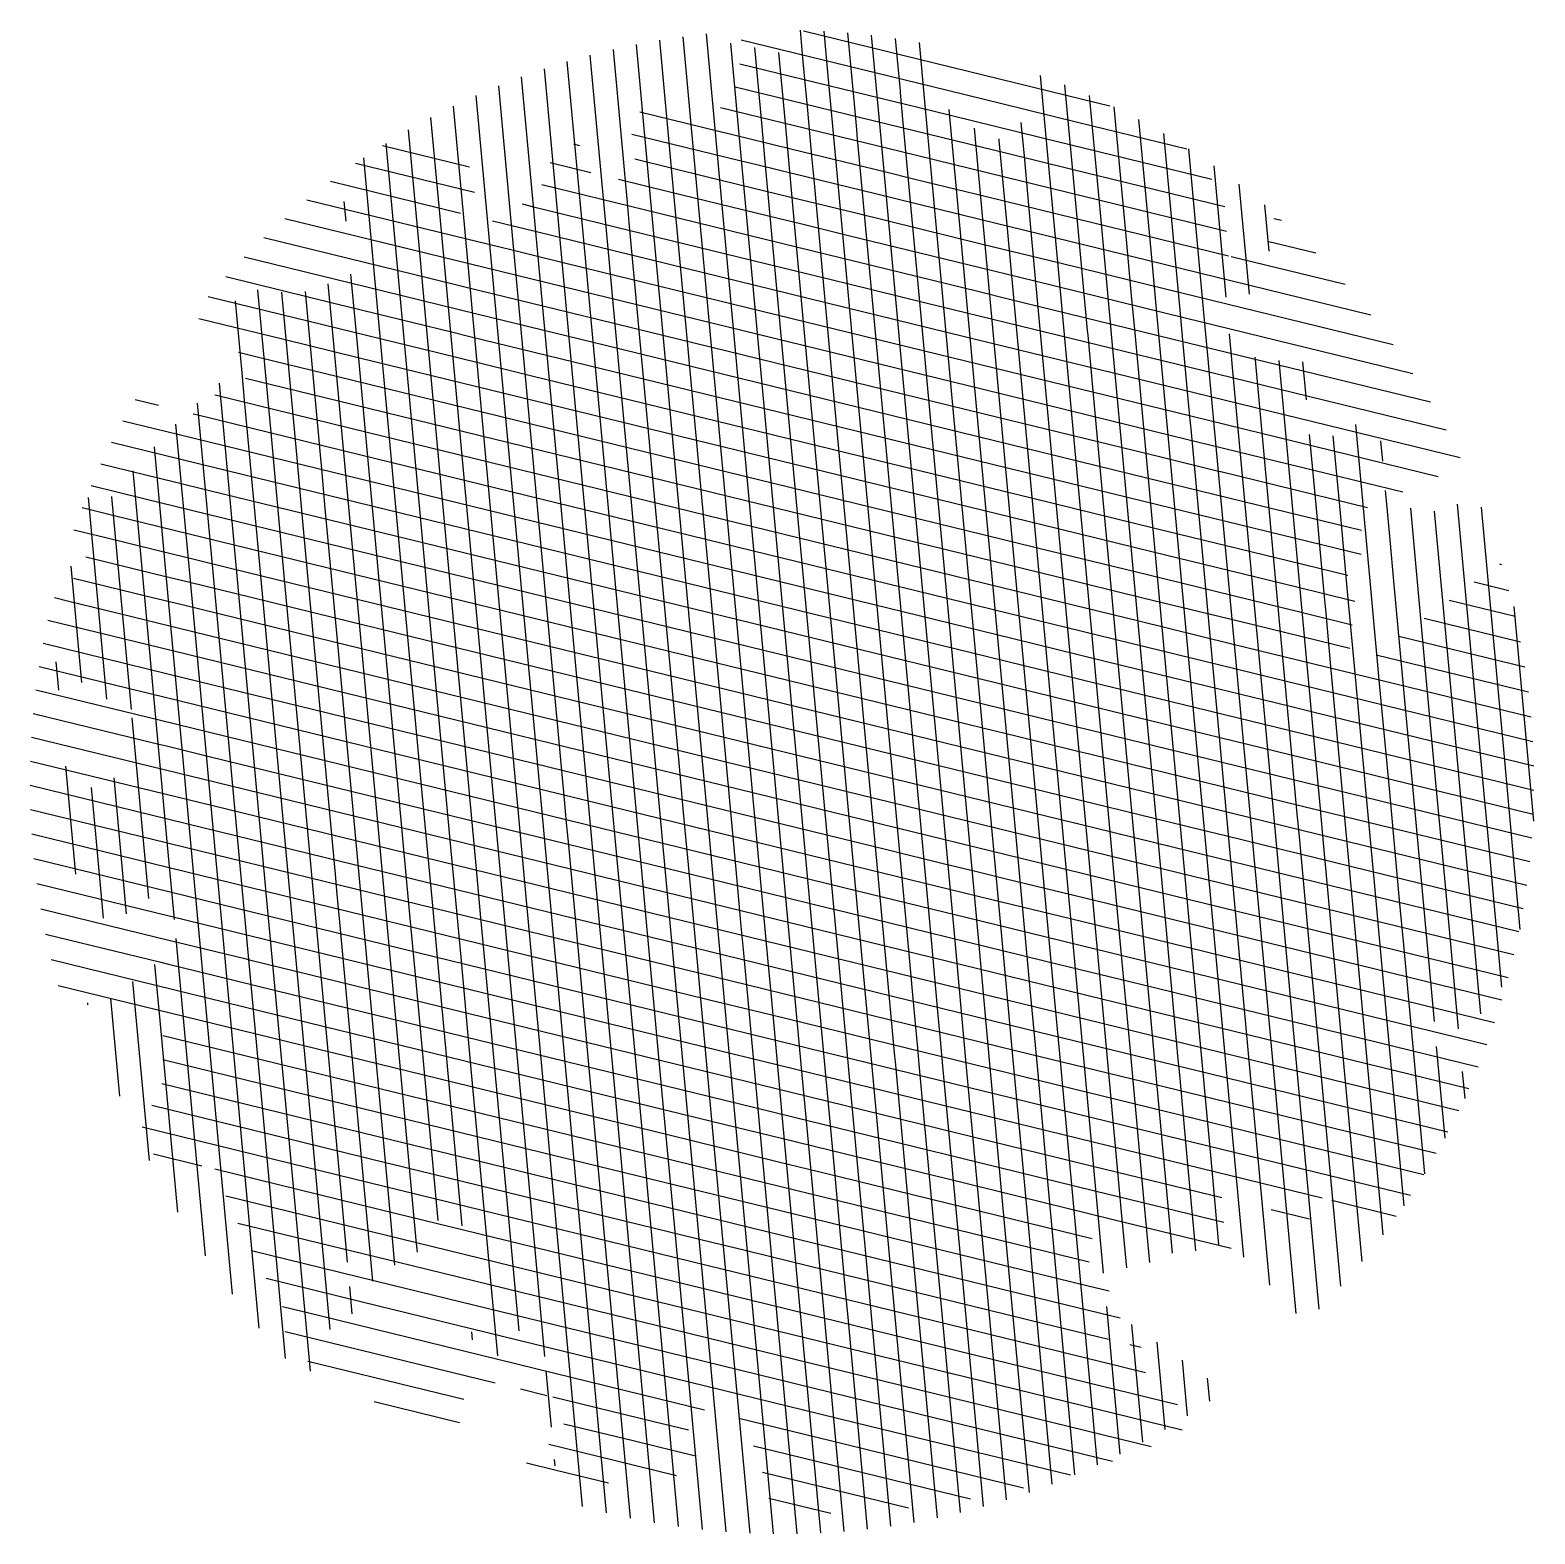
# Model space of a CAD drawing. Header units: metres. Extents: x -1.8 to 1.83, y -1.78 to 1.86.
import ezdxf

# ---------------------------------------------------------------- set-up
doc = ezdxf.new("R2010")
doc.units = ezdxf.units.M
doc.layers.add('ceco.net 74', color=7, linetype='Continuous')
pattern_1 = [(166.25656, (-18.03537, -21.2374), (-0.01348282, -0.0551271), [])]
pattern_2 = [(95.26041, (-21.871565, -23.66724), (-0.05651292, -0.00520316), [])]

msp = doc.modelspace()

# ---------------------------------------------------------------- hatches: boundary and pattern name
at = {"layer": 'ceco.net 74'}
h = msp.add_hatch(dxfattribs=at)
h.set_pattern_fill('ANSI31', color=87, scale=0.454016, angle=50.2604, style=0)
h.set_pattern_definition(pattern_2)
h.paths.add_polyline_path([(0.2963, 1.7099, -0.025913), (0.4663, 1.6295), (0.4651, 1.6305), (0.4606, 1.6344), (0.4559, 1.6383), (0.4511, 1.6422), (0.4462, 1.6461), (0.4412, 1.6499), (0.436, 1.6536), (0.4305, 1.6571), (0.4248, 1.6603), (0.4189, 1.6631), (0.4126, 1.6655), (0.406, 1.6676), (0.3995, 1.6702), (0.3936, 1.6746), (0.3885, 1.6818), (0.3848, 1.6928), (0.3829, 1.7088), (0.3832, 1.7309), (0.3901, 1.8001, 0.385168), (0.3756, 1.8197, 0.046766), (0.0386, 1.8557, 0.543104), (0.0217, 1.8303), (0.0371, 1.7944, -0.010698), (0.1122, 1.7743), (0.1405, 1.7233), (0.1835, 1.7114), (0.1802, 1.6699), (0.2241, 1.6635), (0.1878, 1.6072), (0.2308, 1.5757), (0.3016, 1.6382), (0.3268, 1.6569)])
h.paths.add_polyline_path([(-0.0415, 1.6304), (-0.0333, 1.6322), (-0.0251, 1.6333), (-0.0172, 1.6337), (-0.0094, 1.6334), (-0.0018, 1.6327), (0.0055, 1.6319), (0.0127, 1.6311), (0.0197, 1.6307), (0.0265, 1.6309), (0.0332, 1.6319), (0.0396, 1.6339), (0.0459, 1.6369), (0.0519, 1.6405), (0.0576, 1.6448), (0.0631, 1.6496), (0.0682, 1.6546), (0.0729, 1.6597), (0.0773, 1.6648), (0.0812, 1.6698), (0.0846, 1.6747), (0.0874, 1.6796), (0.0893, 1.6845), (0.0904, 1.6897), (0.0904, 1.6951), (0.0892, 1.7009), (0.0868, 1.7072), (0.083, 1.7141), (0.078, 1.7219), (0.072, 1.7309), (0.0651, 1.7415), (0.0574, 1.754), (0.0492, 1.7688), (0.0406, 1.7862), (0.0371, 1.7944, 0.022928), (-0.1262, 1.8265, -0.023805), (-0.1267, 1.8248), (-0.1432, 1.7759), (-0.1491, 1.7498), (-0.1506, 1.7291), (-0.1488, 1.7128), (-0.1444, 1.7001), (-0.1383, 1.69), (-0.1315, 1.6815), (-0.1248, 1.6738), (-0.1188, 1.6661), (-0.1136, 1.6583), (-0.1089, 1.6509), (-0.1045, 1.6439), (-0.1002, 1.6376), (-0.0958, 1.6323), (-0.091, 1.628), (-0.0856, 1.6252), (-0.0795, 1.6239), (-0.0727, 1.6239), (-0.0654, 1.6248), (-0.0577, 1.6264), (-0.0497, 1.6284)])
h.paths.add_polyline_path([(-1.1517, 0.6415), (-1.0786, 0.7233), (-1.0873, 0.7691), (-1.2866, 0.9394), (-1.2752, 1.0047), (-1.3013, 1.0415, 0.050157), (-1.6063, 0.7289), (-1.4564, 0.5319), (-1.3662, 0.5394), (-1.3112, 0.6162)])
h = msp.add_hatch(dxfattribs=at)
h.set_pattern_fill('ANSI31', color=85, scale=0.454016, angle=121.2566, style=0)
h.set_pattern_definition(pattern_1)
h.paths.add_polyline_path([(-0.0487, 1.8535, 0.512156), (-0.0897, 1.7923, -0.279706), (-0.152, 1.6561, -0.034654), (-0.1611, 1.6505), (-0.1266, 1.5766), (-0.0712, 1.578), (-0.0584, 1.6366), (-0.0148, 1.6576), (0.0318, 1.616), (0.0574, 1.3876), (0.0875, 1.3526), (0.1701, 1.3489), (0.2005, 1.4449), (0.2349, 1.4529), (0.2728, 1.5321), (0.353, 1.481, 0.733583), (0.3272, 1.5458, -0.886124), (0.3159, 1.603, 0.31248), (0.3793, 1.6929, -0.808704), (0.4474, 1.7558, -0.028592), (0.637, 1.5938), (0.7584, 1.6474, 0.009171), (0.7292, 1.7073, 0.110277)])
h.paths.add_polyline_path([(0.637, 1.5938), (0.5108, 1.5381), (0.5118, 1.487), (0.507, 1.4537), (0.5151, 1.4049), (0.4711, 1.3943), (0.4983, 1.3479), (0.4811, 1.1826), (0.5262, 1.1658), (0.5609, 1.205), (0.8222, 1.3928, 0.031345)])
h.paths.add_polyline_path([(1.0935, 0.2647), (1.1183, 0.3398), (1.0883, 0.3942), (1.1279, 0.4468), (1.1594, 0.4712), (1.212, 0.4316), (1.2732, 0.4162, 0.040997), (1.1794, 0.7609), (1.1508, 0.7541), (1.129, 0.7508), (1.1128, 0.7506), (1.1014, 0.7527), (1.0936, 0.7568), (1.0885, 0.7621), (1.085, 0.7682), (1.0821, 0.7744), (1.0789, 0.7803), (1.0753, 0.7859), (1.0713, 0.7911), (0.977, 0.6983), (0.9726, 0.703), (0.9681, 0.7075), (0.9636, 0.7118), (0.959, 0.716), (0.9545, 0.7201), (0.9501, 0.7241), (0.9458, 0.7279), (0.9415, 0.7314), (0.9373, 0.7346), (0.9331, 0.7375), (0.9289, 0.7398), (0.9248, 0.7417), (0.9227, 0.7423, -0.100192), (0.7263, 0.049, -0.024541), (0.7119, -0.1285, -0.385168), (0.6934, -0.1443), (0.6239, -0.1423), (0.6018, -0.1435), (0.586, -0.1466), (0.5752, -0.151), (0.5684, -0.1566), (0.5645, -0.1629), (0.5623, -0.1695), (0.5607, -0.1762), (0.5584, -0.1837, 0.000139), (0.5584, -0.1837), (0.5564, -0.1888), (0.5536, -0.1947), (0.5505, -0.2004), (0.5472, -0.2058), (0.5437, -0.2111), (0.5401, -0.2163), (0.5366, -0.2213), (0.533, -0.2263), (0.5295, -0.2311), (0.526, -0.2357), (0.5226, -0.24), (0.5172, -0.2462), (0.5101, -0.2524), (0.5032, -0.2563), (0.4971, -0.2587), (0.4937, -0.26), (0.4906, -0.2613), (0.4878, -0.2628), (0.4856, -0.2646), (0.4839, -0.2669), (0.4829, -0.2698), (0.4826, -0.2732), (0.4829, -0.277), (0.4839, -0.2813), (0.4854, -0.2858), (0.4875, -0.2906), (0.4902, -0.2955), (0.4934, -0.3005), (0.4971, -0.3055), (0.5012, -0.3105), (0.5056, -0.3153), (0.51, -0.3201), (0.5144, -0.3247), (0.5187, -0.3291), (0.5226, -0.3333), (0.5278, -0.3391), (0.5326, -0.3456), (0.5363, -0.351), (0.5384, -0.3541), (0.5406, -0.3572), (0.543, -0.3603), (0.5458, -0.3634), (0.5491, -0.3666), (0.5532, -0.3697), (0.5582, -0.3725), (0.5645, -0.3749), (0.5722, -0.3766), (0.5817, -0.3775), (0.5932, -0.3774), (0.6371, -0.3731, -0.52938), (0.6563, -0.3962, -0.087139), (0.3806, -0.9607, -0.372341), (0.3228, -0.9743), (0.1938, -0.9759), (0.144, -0.9037), (0.17, -0.8399), (0.125, -0.7498), (0.044, -0.7663), (0.0026, -0.8436), (0.013, -1.0733), (-0.0265, -1.1216), (-0.0729, -1.1077), (-0.0947, -1.0518), (-0.1497, -1.0591), (-0.1732, -1.1412), (-0.1307, -1.213, -0.504641), (-0.2189, -1.2836, 0.331948), (-0.3047, -1.318, 0.282008), (-0.3045, -1.4816, -0.508061), (-0.3226, -1.5401, -0.035018), (-0.5599, -1.6309, 0.009894), (-0.4768, -1.6546, 0.032046), (-0.2447, -1.6399), (-0.2426, -1.636), (-0.2352, -1.627), (-0.2279, -1.6222), (-0.2207, -1.6203), (-0.2137, -1.6202), (-0.2068, -1.6206), (-0.2001, -1.6207), (-0.1935, -1.6202), (-0.1871, -1.6193), (-0.2224, -1.4918), (-0.2162, -1.4903), (-0.2101, -1.4885), (-0.2041, -1.4866), (-0.1982, -1.4847), (-0.1924, -1.4828), (-0.1868, -1.4809), (-0.1814, -1.4789), (-0.1762, -1.4769), (-0.1714, -1.4747), (-0.1669, -1.4724), (-0.1628, -1.4699), (-0.1591, -1.4672), (-0.156, -1.4643), (-0.1533, -1.4612), (-0.1508, -1.4581), (-0.147, -1.4533), (-0.1429, -1.4492), (-0.1377, -1.4475), (-0.131, -1.4489), (-0.1234, -1.4533), (-0.1155, -1.4602), (-0.1098, -1.467), (-0.1061, -1.472), (-0.1026, -1.4774), (-0.0993, -1.483), (-0.096, -1.4886), (-0.0929, -1.4942), (-0.09, -1.4996), (-0.0871, -1.5046), (-0.0844, -1.5092), (-0.0817, -1.5132), (-0.0791, -1.5167), (-0.0767, -1.5199), (-0.0742, -1.5229), (-0.0704, -1.5277), (-0.0674, -1.5321), (-0.0653, -1.5357), (-0.0429, -1.6024, 0.13189), (0.7823, -1.1487), (0.7379, -1.1019), (0.7813, -1.0314), (0.8172, -1.024), (0.7594, -0.9336), (0.7663, -0.8596), (0.8817, -0.796), (1.0042, -0.7863), (1.0648, -0.7053), (1.0375, -0.6375), (0.9633, -0.5643), (0.9631, -0.4979), (0.7372, -0.3649), (0.7207, -0.3213), (0.7784, -0.2281), (0.9311, -0.1754), (0.972, -0.0903), (1.0595, -0.0671), (1.2452, -0.2386), (1.2931, -0.252, 0.05814), (1.2971, 0.2538), (1.2071, 0.2043), (1.1635, 0.2535)])
h = msp.add_hatch(dxfattribs=at)
h.set_pattern_fill('ANSI31', color=85, scale=0.454016, angle=50.2604, style=0)
h.set_pattern_definition(pattern_2)
h.paths.add_polyline_path([(-1.0437, 1.5152), (-1.0305, 1.4571), (-1.0567, 1.4284), (-1.0102, 1.3329), (-1.0298, 1.2612), (-1.1035, 1.2361), (-1.0907, 1.1821), (-1.0871, 1.1712), (-1.0832, 1.1625), (-1.0791, 1.1557), (-1.0748, 1.1505), (-1.0705, 1.1466), (-1.0663, 1.1438), (-0.9542, 1.0641), (-0.9504, 1.0625), (-0.9467, 1.0612), (-0.9431, 1.0601), (-0.9395, 1.0591), (-0.9358, 1.0581), (-0.9319, 1.057), (-0.9277, 1.0556), (-0.9232, 1.054), (-0.9183, 1.0519), (-0.9131, 1.0495), (-0.9075, 1.0469), (-0.9017, 1.0442), (-0.8958, 1.0415), (-0.8898, 1.039), (-0.8838, 1.0367), (-0.8779, 1.0348), (-0.8721, 1.0334), (-0.8666, 1.0324), (-0.8614, 1.0319), (-0.8566, 1.0319), (-0.8523, 1.0324), (-0.8485, 1.0333), (-0.8454, 1.0347), (-0.843, 1.0366), (-0.8413, 1.0389), (-0.8403, 1.0416), (-0.8398, 1.0447), (-0.8396, 1.0481), (-0.8395, 1.0518), (-0.8393, 1.0557), (-0.8389, 1.0598), (-0.8381, 1.064), (-0.8367, 1.0683), (-0.8349, 1.0728), (-0.8326, 1.0773), (-0.83, 1.0819), (-0.827, 1.0865), (-0.8237, 1.0913), (-0.8203, 1.0962), (-0.8168, 1.1011), (-0.8132, 1.1061), (-0.8094, 1.1112), (-0.8055, 1.1162), (-0.8014, 1.1211), (-0.905, 1.2034), (-0.9003, 1.2079), (-0.8953, 1.2122), (-0.8898, 1.2161), (-0.884, 1.2198), (-0.8784, 1.224), (-0.8737, 1.2297), (-0.8707, 1.2379), (-0.8699, 1.2496), (-0.8721, 1.2655), (-0.878, 1.2868), (-0.8883, 1.3144, -0.040997), (-0.5577, 1.4496), (-0.5655, 1.387), (-0.5983, 1.33), (-0.5703, 1.3017), (-0.5133, 1.2688), (-0.4629, 1.3053), (-0.3853, 1.2898), (-0.3828, 1.3606), (-0.3393, 1.41), (-0.3994, 1.4932, -0.05814), (0.103, 1.5512), (0.0956, 1.502), (-0.0518, 1.2967), (-0.0182, 1.2127), (0.0714, 1.1826), (0.1424, 1.0375), (0.2419, 0.9916), (0.2832, 1.0133), (0.3875, 1.2538), (0.4534, 1.2621), (0.517, 1.3447), (0.5809, 1.3801), (0.6687, 1.3298), (0.6934, 1.2094), (0.7559, 1.1229), (0.926, 1.2773, 0.069454), (0.5341, 1.5911), (0.5319, 1.5897), (0.5267, 1.5868), (0.5216, 1.5845), (0.5167, 1.5827), (0.512, 1.5815), (0.5077, 1.5808), (0.5039, 1.5808), (0.5005, 1.5814), (0.4977, 1.5825), (0.4955, 1.5844), (0.4939, 1.5867), (0.4926, 1.5896), (0.4915, 1.5928), (0.4904, 1.5963), (0.4893, 1.6001), (0.4878, 1.6039), (0.486, 1.6078), (0.4836, 1.6116), (0.4807, 1.6154), (0.4773, 1.6192), (0.4736, 1.623), (0.4695, 1.6268), (0.4663, 1.6295, 0.025913), (0.2963, 1.7099), (0.3268, 1.6569), (0.3016, 1.6382), (0.2308, 1.5757), (0.1878, 1.6072), (0.2241, 1.6635), (0.1802, 1.6699), (0.1835, 1.7114), (0.1405, 1.7233), (0.1122, 1.7743, 0.010698), (0.0371, 1.7944), (0.0406, 1.7862), (0.0492, 1.7688), (0.0574, 1.754), (0.0651, 1.7415), (0.072, 1.7309), (0.078, 1.7219), (0.083, 1.7141), (0.0868, 1.7072), (0.0892, 1.7009), (0.0904, 1.6951), (0.0904, 1.6897), (0.0893, 1.6845), (0.0874, 1.6796), (0.0846, 1.6747), (0.0812, 1.6698), (0.0773, 1.6648), (0.0729, 1.6597), (0.0682, 1.6546), (0.0631, 1.6496), (0.0576, 1.6448), (0.0519, 1.6405), (0.0459, 1.6369), (0.0396, 1.6339), (0.0332, 1.6319), (0.0265, 1.6309), (0.0197, 1.6307), (0.0127, 1.6311), (0.0055, 1.6319), (-0.0018, 1.6327), (-0.0094, 1.6334), (-0.0172, 1.6337), (-0.0251, 1.6333), (-0.0333, 1.6322), (-0.0415, 1.6304), (-0.0497, 1.6284), (-0.0577, 1.6264), (-0.0654, 1.6248), (-0.0727, 1.6239), (-0.0795, 1.6239), (-0.0856, 1.6252), (-0.091, 1.628), (-0.0958, 1.6323), (-0.1002, 1.6376), (-0.1045, 1.6439), (-0.1089, 1.6509), (-0.1136, 1.6583), (-0.1188, 1.6661), (-0.1248, 1.6738), (-0.1315, 1.6815), (-0.1383, 1.69), (-0.1444, 1.7001), (-0.1488, 1.7128), (-0.1506, 1.7291), (-0.1491, 1.7498), (-0.1432, 1.7759), (-0.1267, 1.8248, 0.541727), (-0.1455, 1.8487, 0.13428)])
h.paths.add_polyline_path([(0.9651, 1.1087), (0.9582, 1.1611), (0.9576, 1.1607), (0.9225, 1.1774), (0.8448, 1.1049), (0.7705, 1.1027), (0.7559, 1.1229), (0.7257, 1.0954), (0.7428, 1.0472), (0.7487, 1.014), (0.7718, 0.9703), (0.7333, 0.9464), (0.7738, 0.9109), (0.8096, 0.7486), (0.8578, 0.747), (0.8783, 0.795), (1.0289, 1.0031), (1.0298, 1.0059), (1.1164, 1.0601), (1.0393, 1.062)])
h = msp.add_hatch(dxfattribs=at)
h.set_pattern_fill('ANSI31', color=82, scale=0.454016, angle=121.2566, style=0)
h.set_pattern_definition(pattern_1)
h.paths.add_polyline_path([(-0.2444, 1.658, 0.504641), (-0.3532, 1.6275), (-0.3421, 1.5448), (-0.3959, 1.4785), (-0.4494, 1.4932), (-0.4476, 1.5532), (-0.4848, 1.5841), (-0.54, 1.5551), (-0.5934, 1.412), (-0.5703, 1.3125), (-0.4837, 1.2453), (-0.4386, 1.2572), (-0.2827, 1.4679), (-0.2167, 1.4612), (-0.1361, 1.5273), (-0.0658, 1.5474), (0.0084, 1.4786), (0.0053, 1.3558), (0.0564, 1.2343), (0.1293, 1.2198), (0.2213, 1.2729), (0.2517, 1.2487), (0.3087, 1.266, -0.13428), (0.7044, 0.3933, -0.541727), (0.6818, 0.3729), (0.6319, 0.386), (0.6055, 0.39), (0.5847, 0.3901), (0.5686, 0.3871), (0.5562, 0.3818), (0.5465, 0.3751), (0.5386, 0.3677), (0.5313, 0.3604), (0.524, 0.3539), (0.5167, 0.3482), (0.5096, 0.343), (0.5029, 0.3381), (0.497, 0.3334), (0.4919, 0.3286), (0.4881, 0.3235), (0.4856, 0.3179), (0.4847, 0.3118), (0.4852, 0.305), (0.4866, 0.2978), (0.4888, 0.2902), (0.4913, 0.2823), (0.4939, 0.2743), (0.4962, 0.2662), (0.4979, 0.2582), (0.4989, 0.2503), (0.4991, 0.2425), (0.499, 0.2349), (0.4987, 0.2275), (0.4984, 0.2203), (0.4985, 0.2133), (0.4992, 0.2065), (0.5006, 0.1999), (0.5031, 0.1936), (0.5064, 0.1876), (0.5105, 0.1819), (0.5152, 0.1765), (0.5203, 0.1714), (0.5257, 0.1666), (0.5311, 0.1622), (0.5365, 0.1582), (0.5418, 0.1546), (0.5469, 0.1516), (0.552, 0.1492), (0.5571, 0.1476), (0.5623, 0.1469), (0.5677, 0.1473), (0.5734, 0.1488), (0.5795, 0.1517), (0.5861, 0.1559), (0.5935, 0.1615), (0.6021, 0.1681), (0.6122, 0.1758), (0.6241, 0.1843), (0.6383, 0.1935), (0.6551, 0.2033), (0.6978, 0.2253, -0.543104), (0.7242, 0.2102, -0.022199), (0.7263, 0.049, 0.100192), (0.9227, 0.7423), (0.9207, 0.743), (0.9167, 0.7439), (0.9128, 0.7445), (0.9092, 0.7451), (0.9059, 0.7458), (0.9029, 0.7467), (0.9003, 0.748), (0.8982, 0.7499), (0.8966, 0.7525), (0.8956, 0.7558), (0.8952, 0.7596), (0.8952, 0.764), (0.8958, 0.7687), (0.8969, 0.7739), (0.8985, 0.7792), (0.9007, 0.7848), (0.9033, 0.7904), (0.9063, 0.7961), (0.9095, 0.8017), (0.9129, 0.8073), (0.9163, 0.8127), (0.9196, 0.8179), (0.9226, 0.8228), (0.9252, 0.8274), (0.9274, 0.8317), (0.9293, 0.8357), (0.9308, 0.8394), (0.9323, 0.8429), (0.9337, 0.8464), (0.9353, 0.8498), (0.937, 0.8533), (0.9391, 0.857), (1.0319, 0.9584), (1.0352, 0.9623), (1.0396, 0.9661), (1.0453, 0.9697), (1.0525, 0.9729), (1.0616, 0.9757), (1.0729, 0.978), (1.0866, 0.9795, 0.056388), (0.8222, 1.3928), (0.5609, 1.205), (0.5262, 1.1658), (0.4811, 1.1826), (0.4983, 1.3479), (0.4711, 1.3943), (0.5151, 1.4049), (0.507, 1.4537), (0.5118, 1.487), (0.5108, 1.5381), (0.637, 1.5938, 0.028592), (0.4474, 1.7558, 0.808704), (0.3793, 1.6929, -0.317115), (0.3144, 1.6024, 0.861625), (0.3272, 1.5458, -0.733583), (0.353, 1.481), (0.2728, 1.5321), (0.2349, 1.4529), (0.2005, 1.4449), (0.1701, 1.3489), (0.0875, 1.3526), (0.0574, 1.3876), (0.0318, 1.616), (-0.0148, 1.6576), (-0.0584, 1.6366), (-0.0712, 1.578), (-0.1266, 1.5766), (-0.1611, 1.6505, -0.293913)])
h.paths.add_polyline_path([(0.0585, -0.6993, -0.117692), (-0.9384, -0.8812), (-0.9642, -1.0278), (-0.9095, -1.1049), (-0.9318, -1.1926), (-1.1718, -1.2718), (-1.2067, -1.3072, 0.05814), (-0.7664, -1.556), (-0.766, -1.4534), (-0.7018, -1.4391), (-0.6581, -1.3833), (-0.6044, -1.4415), (-0.5423, -1.4417), (-0.5156, -1.5018), (-0.5095, -1.5412), (-0.5696, -1.5679), (-0.6128, -1.6139, 0.006368), (-0.5599, -1.6309, 0.035018), (-0.3226, -1.5401, 0.508061), (-0.3045, -1.4816, -0.282008), (-0.3047, -1.318, -0.331948), (-0.2189, -1.2836, 0.504641), (-0.1307, -1.213), (-0.1732, -1.1412), (-0.1497, -1.0591), (-0.0947, -1.0518), (-0.0729, -1.1077), (-0.0265, -1.1216), (0.013, -1.0733), (0.0026, -0.8436), (0.044, -0.7663), (0.125, -0.7498), (0.17, -0.8399), (0.144, -0.9037), (0.1938, -0.9759), (0.3228, -0.9743, 0.372341), (0.3806, -0.9607, 0.087139), (0.6563, -0.3962, 0.52938), (0.6371, -0.3731), (0.5932, -0.3774), (0.5817, -0.3775), (0.5722, -0.3766), (0.5645, -0.3749), (0.5582, -0.3725), (0.5532, -0.3697), (0.5491, -0.3666), (0.5458, -0.3634), (0.543, -0.3603), (0.5406, -0.3572), (0.5384, -0.3541), (0.5363, -0.351), (0.5341, -0.3479), (0.5318, -0.3445), (0.5292, -0.341), (0.5262, -0.3373), (0.5226, -0.3333), (0.5187, -0.3291), (0.5144, -0.3247), (0.51, -0.3201), (0.5056, -0.3153), (0.5012, -0.3105), (0.4971, -0.3055), (0.4934, -0.3005), (0.4902, -0.2955), (0.4875, -0.2906), (0.4854, -0.2858), (0.4839, -0.2813), (0.4829, -0.277), (0.4826, -0.2732), (0.4829, -0.2698), (0.4839, -0.2669), (0.4856, -0.2646), (0.4878, -0.2628), (0.4906, -0.2613), (0.4937, -0.26), (0.4971, -0.2587), (0.5008, -0.2573), (0.5045, -0.2556), (0.5083, -0.2534), (0.5119, -0.2508), (0.5155, -0.2476), (0.5191, -0.244), (0.5226, -0.24), (0.526, -0.2357), (0.5295, -0.2311), (0.533, -0.2263), (0.5366, -0.2213), (0.5401, -0.2163), (0.5437, -0.2111), (0.5472, -0.2058), (0.5505, -0.2004), (0.5536, -0.1947), (0.5564, -0.1888), (0.5584, -0.1837, 0.125681), (0.481, -0.1797, 0.350802), (0.4149, -0.1224, -0.504641), (0.3183, -0.181), (0.2654, -0.1165), (0.1803, -0.1104), (0.1545, -0.1596), (0.1996, -0.1992), (0.1968, -0.2475), (0.1379, -0.2681), (-0.0743, -0.1796), (-0.1195, -0.189), (-0.1628, -0.2594), (-0.0936, -0.3326), (-0.1033, -0.3665), (-0.0524, -0.4381), (-0.136, -0.4835, 0.733583), (-0.0668, -0.4923, -0.861625), (-0.0111, -0.5086, 0.279978), (0.034, -0.6125), (0.0385, -0.6123, -0.827056)])
h = msp.add_hatch(dxfattribs=at)
h.set_pattern_fill('ANSI31', color=83, scale=0.454016, angle=50.2604, style=0)
h.set_pattern_definition(pattern_2)
h.paths.add_polyline_path([(1.192, 1.3723, 0.372341), (1.1826, 1.4309, 0.087139), (0.6388, 1.7454, 0.52938), (0.6144, 1.7279), (0.6155, 1.6838), (0.6148, 1.6724), (0.6133, 1.663), (0.611, 1.6554), (0.607, 1.6467), (0.6005, 1.6392), (0.5936, 1.6339), (0.5885, 1.6308), (0.5853, 1.6289), (0.582, 1.627), (0.5785, 1.6249), (0.5748, 1.6225), (0.5709, 1.6198), (0.5667, 1.6165), (0.5622, 1.6129), (0.5575, 1.6089), (0.5525, 1.6049), (0.5475, 1.6008), (0.5423, 1.5968), (0.5371, 1.593), (0.5341, 1.5911, -0.069454), (0.926, 1.2773), (0.7559, 1.1229), (0.7705, 1.1027), (0.8448, 1.1049), (0.9225, 1.1774), (0.9576, 1.1607), (1.0093, 1.1904, -0.004022), (1.0324, 1.1725), (1.0473, 1.2293), (1.1091, 1.1989), (1.1847, 1.2435)])
h = msp.add_hatch(dxfattribs=at)
h.set_pattern_fill('ANSI31', color=87, scale=0.454016, angle=121.2566, style=0)
h.set_pattern_definition(pattern_1)
h.paths.add_polyline_path([(1.0866, 0.9795), (1.0729, 0.978), (1.0616, 0.9757), (1.0525, 0.9729), (1.0453, 0.9697), (1.0396, 0.9661), (1.0352, 0.9623), (1.0319, 0.9584), (0.9391, 0.857), (0.937, 0.8533), (0.9353, 0.8498), (0.9337, 0.8464), (0.9323, 0.8429), (0.9308, 0.8394), (0.9293, 0.8357), (0.9274, 0.8317), (0.9252, 0.8274), (0.9226, 0.8228), (0.9196, 0.8179), (0.9163, 0.8127), (0.9129, 0.8073), (0.9095, 0.8017), (0.9063, 0.7961), (0.9033, 0.7904), (0.9007, 0.7848), (0.8985, 0.7792), (0.8969, 0.7739), (0.8958, 0.7687), (0.8952, 0.764), (0.8952, 0.7596), (0.8956, 0.7558), (0.8966, 0.7525), (0.8982, 0.7499), (0.9003, 0.748), (0.9029, 0.7467), (0.9059, 0.7458), (0.9092, 0.7451), (0.9128, 0.7445), (0.9167, 0.7439), (0.9207, 0.743), (0.9248, 0.7417), (0.9289, 0.7398), (0.9331, 0.7375), (0.9373, 0.7346), (0.9415, 0.7314), (0.9458, 0.7279), (0.9501, 0.7241), (0.9545, 0.7201), (0.959, 0.716), (0.9636, 0.7118), (0.9681, 0.7075), (0.9726, 0.703), (0.977, 0.6983), (1.0713, 0.7911), (1.0753, 0.7859), (1.0789, 0.7803), (1.0821, 0.7744), (1.085, 0.7682), (1.0885, 0.7621), (1.0936, 0.7568), (1.1014, 0.7527), (1.1128, 0.7506), (1.129, 0.7508), (1.1508, 0.7541), (1.1794, 0.7609, -0.040997), (1.2732, 0.4162), (1.212, 0.4316), (1.1594, 0.4712), (1.1279, 0.4468), (1.0883, 0.3942), (1.1183, 0.3398), (1.0935, 0.2647), (1.1635, 0.2535), (1.2071, 0.2043), (1.2971, 0.2538, -0.05814), (1.2931, -0.252), (1.2452, -0.2386), (1.0595, -0.0671), (0.972, -0.0903), (0.9311, -0.1754), (0.7784, -0.2281), (0.7207, -0.3213), (0.7372, -0.3649), (0.9631, -0.4979), (0.9633, -0.5643), (1.0375, -0.6375), (1.0648, -0.7053), (1.0042, -0.7863), (0.8817, -0.796), (0.7663, -0.8596), (0.7594, -0.9336), (0.8172, -1.024), (0.8265, -1.0221), (1.0386, -1.1105), (1.0976, -1.09), (1.1004, -1.0417), (1.0553, -1.0021), (1.081, -0.9529), (1.1662, -0.9589), (1.2191, -1.0235, 0.504641), (1.3157, -0.9648, -0.350802), (1.3818, -1.0222, -0.159625), (1.4786, -1.0336, 0.236298), (1.7495, 0.5694), (1.4616, 0.3625), (1.427, 0.3234), (1.3818, 0.3401), (1.399, 0.5054), (1.3718, 0.5519), (1.4159, 0.5624), (1.4077, 0.6112), (1.4126, 0.6445), (1.4116, 0.6957), (1.6591, 0.805, 0.106371), (1.1982, 1.4143), (1.2103, 1.3544), (1.1805, 1.3446), (1.0936, 1.3076), (1.0628, 1.3511), (1.115, 1.3931), (1.0754, 1.413), (1.0916, 1.4514), (1.0545, 1.4762), (1.0438, 1.5335, 0.049604), (0.7292, 1.7073, -0.009171), (0.7584, 1.6474), (0.637, 1.5938, -0.087888)])
h.paths.add_polyline_path([(0.7648, -1.3259), (0.8483, -1.2805), (0.7975, -1.209), (0.8072, -1.175), (0.7823, -1.1487, -0.13189), (-0.0429, -1.6024), (-0.0216, -1.666), (-0.0198, -1.6708), (-0.0186, -1.6765), (-0.0182, -1.6832), (-0.0189, -1.6911), (-0.0209, -1.7004), (-0.0244, -1.7113), (-0.0297, -1.724, 0.116774), (0.9592, -1.5417, 0.827056), (0.9392, -1.4548), (0.9348, -1.455, -0.279978), (0.8897, -1.3511, 0.861625), (0.834, -1.3348, -0.733583)])
h = msp.add_hatch(dxfattribs=at)
h.set_pattern_fill('ANSI31', color=83, scale=0.454016, angle=121.2566, style=0)
h.set_pattern_definition(pattern_1)
h.paths.add_polyline_path([(-0.8639, 1.5852, 0.372341), (-0.9224, 1.5953, 0.087139), (-1.3969, 1.1835, 0.52938), (-1.3882, 1.1548), (-1.3462, 1.1415), (-1.3356, 1.1372), (-1.3272, 1.1326), (-1.3208, 1.128), (-1.3139, 1.1214), (-1.309, 1.1128), (-1.3061, 1.1045), (-1.3048, 1.0987), (-1.3041, 1.095), (-1.3034, 1.0913), (-1.3025, 1.0873), (-1.3015, 1.0831), (-1.3002, 1.0785), (-1.2985, 1.0734), (-1.2965, 1.068), (-1.2943, 1.0622), (-1.292, 1.0563), (-1.2898, 1.0502), (-1.2877, 1.044), (-1.2859, 1.0378), (-1.2851, 1.0344, -0.069454), (-0.8607, 1.3027), (-0.7701, 1.0916), (-0.7462, 1.0989), (-0.7242, 1.1698), (-0.7674, 1.2669), (-0.7402, 1.2946), (-0.7515, 1.3531, -0.004022), (-0.727, 1.3691), (-0.7758, 1.4018), (-0.727, 1.4503), (-0.7445, 1.5363)])
h = msp.add_hatch(dxfattribs=at)
h.set_pattern_fill('ANSI31', color=81, scale=0.454016, angle=121.2566, style=0)
h.set_pattern_definition(pattern_1)
h.paths.add_polyline_path([(0.3087, 1.266), (0.2517, 1.2487), (0.2213, 1.2729), (0.1293, 1.2198), (0.0564, 1.2343), (0.0053, 1.3558), (0.0084, 1.4786), (-0.0658, 1.5474), (-0.1361, 1.5273), (-0.2167, 1.4612), (-0.2827, 1.4679), (-0.4386, 1.2572), (-0.4837, 1.2453), (-0.568, 1.3107), (-0.4203, 1.1006), (-0.3815, 1.0655), (-0.3988, 1.0205), (-0.5638, 1.0395), (-0.6106, 1.0128), (-0.6207, 1.0569), (-0.6696, 1.0493), (-0.7028, 1.0545), (-0.754, 1.054), (-0.7701, 1.0916), (-0.8723, 1.0606), (-0.9942, 1.0765), (-1.0703, 1.0098), (-1.0577, 0.9379), (-1.0003, 0.8509), (-1.0138, 0.7859), (-0.8204, 0.6089), (-0.8134, 0.5629), (-0.8891, 0.4837), (-1.0495, 0.4638), (-1.1071, 0.389), (-1.1975, 0.3845), (-1.3436, 0.5908), (-1.3877, 0.6138, 0.05814), (-1.4965, 0.1198), (-1.3982, 0.1496), (-1.3657, 0.0924), (-1.2996, 0.067), (-1.3394, -0.0014), (-1.3214, -0.0609), (-1.3711, -0.104), (-1.4069, -0.1214), (-1.4501, -0.0717), (-1.5068, -0.044, 0.040997), (-1.4866, -0.4007), (-1.4572, -0.3999), (-1.4351, -0.4013), (-1.4193, -0.4043), (-1.4086, -0.4088), (-1.4018, -0.4144), (-1.3979, -0.4207), (-1.3957, -0.4274), (-1.3942, -0.4341), (-1.3922, -0.4405), (-1.3899, -0.4467), (-1.3871, -0.4526), (-1.2756, -0.3814), (-1.2723, -0.3869), (-1.2688, -0.3922), (-1.2652, -0.3974), (-1.2617, -0.4025), (-1.2582, -0.4074), (-1.2547, -0.4122), (-1.2512, -0.4168), (-1.2477, -0.4212), (-1.2443, -0.4252), (-1.2407, -0.4288), (-1.2372, -0.432), (-1.2335, -0.4347), (-1.2298, -0.4368), (-1.226, -0.4385), (-1.2224, -0.44), (-1.2167, -0.4422), (-1.2116, -0.445), (-1.2084, -0.4494), (-1.2078, -0.4562), (-1.2097, -0.4648), (-1.2129, -0.4719), (-1.2156, -0.4768), (-1.2189, -0.4818), (-1.2226, -0.4868), (-1.2267, -0.4917), (-1.231, -0.4966), (-1.2355, -0.5013), (-1.2399, -0.5059), (-1.2442, -0.5103), (-1.2482, -0.5145), (-1.2517, -0.5185), (-1.2548, -0.5222), (-1.2574, -0.5257), (-1.2597, -0.529), (-1.2619, -0.5322), (-1.2653, -0.5372), (-1.2686, -0.5414), (-1.2714, -0.5445), (-1.3833, -0.6245), (-1.3873, -0.6275), (-1.3924, -0.6304), (-1.3987, -0.6327), (-1.4064, -0.6344), (-1.4159, -0.6353), (-1.4274, -0.6351), (-1.4827, -0.6295), (-1.4829, -0.6835), (-1.5338, -0.7953), (-1.4923, -0.8877), (-1.4199, -0.8967), (-1.3198, -0.8673), (-1.2617, -0.8993), (-1.0358, -0.7663), (-0.9897, -0.7731), (-0.9362, -0.8687), (-0.9384, -0.8812, 0.117692), (0.0585, -0.6993, 0.827056), (0.0385, -0.6123), (0.034, -0.6125, -0.279978), (-0.0111, -0.5086, 0.861625), (-0.0668, -0.4923, -0.733583), (-0.136, -0.4835), (-0.0524, -0.4381), (-0.1033, -0.3665), (-0.0936, -0.3326), (-0.1628, -0.2594), (-0.1195, -0.189), (-0.0743, -0.1796), (0.1379, -0.2681), (0.1968, -0.2475), (0.1996, -0.1992), (0.1545, -0.1596), (0.1803, -0.1104), (0.2654, -0.1165), (0.3183, -0.181, 0.504641), (0.4149, -0.1224, -0.350802), (0.481, -0.1797, -0.125681), (0.5584, -0.1837), (0.5588, -0.1826), (0.5607, -0.1762), (0.5623, -0.1695), (0.5645, -0.1629), (0.5684, -0.1566), (0.5752, -0.151), (0.586, -0.1466), (0.6018, -0.1435), (0.6239, -0.1423), (0.6934, -0.1443, 0.385168), (0.7119, -0.1285, 0.046766), (0.7242, 0.2102, 0.543104), (0.6978, 0.2253), (0.6551, 0.2033), (0.6383, 0.1935), (0.6241, 0.1843), (0.6122, 0.1758), (0.6021, 0.1681), (0.5935, 0.1615), (0.5861, 0.1559), (0.5795, 0.1517), (0.5734, 0.1488), (0.565, 0.1466), (0.5571, 0.1476), (0.552, 0.1492), (0.5469, 0.1516), (0.5418, 0.1546), (0.5365, 0.1582), (0.5311, 0.1622), (0.5257, 0.1666), (0.5203, 0.1714), (0.5152, 0.1765), (0.5105, 0.1819), (0.5064, 0.1876), (0.5031, 0.1936), (0.5006, 0.1999), (0.4992, 0.2065), (0.4985, 0.2133), (0.4984, 0.2203), (0.4987, 0.2275), (0.499, 0.2349), (0.4991, 0.2425), (0.4989, 0.2503), (0.4979, 0.2582), (0.4962, 0.2662), (0.4939, 0.2743), (0.4913, 0.2823), (0.4888, 0.2902), (0.4866, 0.2978), (0.4852, 0.305), (0.4847, 0.3118), (0.4856, 0.3179), (0.4881, 0.3235), (0.4919, 0.3286), (0.497, 0.3334), (0.5029, 0.3381), (0.5096, 0.343), (0.5167, 0.3482), (0.524, 0.3539), (0.5313, 0.3604), (0.5386, 0.3677), (0.5465, 0.3751), (0.5562, 0.3818), (0.5686, 0.3871), (0.5847, 0.3901), (0.6055, 0.39), (0.6319, 0.386), (0.6818, 0.3729, 0.541727), (0.7044, 0.3933, 0.13428)])
h = msp.add_hatch(dxfattribs=at)
h.set_pattern_fill('ANSI31', color=81, scale=0.454016, angle=50.2604, style=0)
h.set_pattern_definition(pattern_2)
h.paths.add_polyline_path([(1.2721, 0.1596), (1.2372, 0.2079), (1.2501, 0.2445), (1.17, 0.3143), (1.16, 0.3879), (1.2582, 0.4758), (1.3753, 0.5128), (1.4162, 0.6054), (1.3744, 0.6653), (1.2856, 0.7199), (1.2705, 0.7845), (1.0204, 0.8633), (0.9946, 0.9021), (1.0289, 1.0031), (0.8783, 0.795), (0.8578, 0.747), (0.8096, 0.7486), (0.7738, 0.9109), (0.7333, 0.9464), (0.7718, 0.9703), (0.7487, 1.014), (0.7428, 1.0472), (0.7257, 1.0954), (0.7559, 1.1229), (0.6934, 1.2094), (0.6687, 1.3298), (0.5809, 1.3801), (0.517, 1.3447), (0.4534, 1.2621), (0.3875, 1.2538), (0.2832, 1.0133), (0.2419, 0.9916), (0.1424, 1.0375), (0.0714, 1.1826), (-0.0182, 1.2127), (-0.0518, 1.2967), (0.0956, 1.502), (0.103, 1.5512, 0.05814), (-0.3994, 1.4932), (-0.3393, 1.41), (-0.3828, 1.3606), (-0.3853, 1.2898), (-0.4629, 1.3053), (-0.5133, 1.2688), (-0.5703, 1.3017), (-0.5983, 1.33), (-0.5655, 1.387), (-0.5577, 1.4496, 0.040997), (-0.8883, 1.3144), (-0.878, 1.2868), (-0.8721, 1.2655), (-0.8699, 1.2496), (-0.8707, 1.2379), (-0.8737, 1.2297), (-0.8784, 1.224), (-0.884, 1.2198), (-0.8898, 1.2161), (-0.8953, 1.2122), (-0.9003, 1.2079), (-0.905, 1.2034), (-0.8014, 1.1211), (-0.8055, 1.1162), (-0.8094, 1.1112), (-0.8132, 1.1061), (-0.8168, 1.1011), (-0.8203, 1.0962), (-0.8237, 1.0913), (-0.827, 1.0865), (-0.83, 1.0819), (-0.8326, 1.0773), (-0.8349, 1.0728), (-0.8367, 1.0683), (-0.8381, 1.064), (-0.8389, 1.0598), (-0.8393, 1.0557), (-0.8395, 1.0518), (-0.8397, 1.0456), (-0.8406, 1.0399), (-0.8438, 1.0355), (-0.85, 1.0326), (-0.8588, 1.0317), (-0.8666, 1.0324), (-0.8721, 1.0334), (-0.8779, 1.0348), (-0.8838, 1.0367), (-0.8898, 1.039), (-0.8958, 1.0415), (-0.9017, 1.0442), (-0.9075, 1.0469), (-0.9131, 1.0495), (-0.9183, 1.0519), (-0.9232, 1.054), (-0.9277, 1.0556), (-0.9319, 1.057), (-0.9358, 1.0581), (-0.9395, 1.0591), (-0.9454, 1.0607), (-0.9504, 1.0625), (-0.9542, 1.0641), (-1.0663, 1.1438), (-1.0705, 1.1466), (-1.0748, 1.1505), (-1.0791, 1.1557), (-1.0832, 1.1625), (-1.0871, 1.1712), (-1.0907, 1.1821), (-1.1035, 1.2361), (-1.1545, 1.2187), (-1.2768, 1.2305), (-1.3507, 1.1612), (-1.3356, 1.0898), (-1.2752, 1.0047), (-1.2866, 0.9394), (-1.0873, 0.7691), (-1.0786, 0.7233), (-1.1517, 0.6415), (-1.1641, 0.6396, 0.117692), (-0.6675, -0.2437, 0.827056), (-0.5919, -0.1965), (-0.5935, -0.1924, -0.279978), (-0.5099, -0.1158, 0.861625), (-0.5127, -0.0579, -0.733583), (-0.5268, 0.0105), (-0.4567, -0.0538), (-0.4056, 0.0176), (-0.3703, 0.0194), (-0.3237, 0.1088), (-0.243, 0.0907), (-0.2194, 0.051), (-0.234, -0.1784), (-0.1954, -0.2274), (-0.1488, -0.2143), (-0.126, -0.1588), (-0.0711, -0.1671), (-0.0491, -0.2496), (-0.0929, -0.3207, 0.504641), (-0.006, -0.3928, -0.350802), (-0.0387, -0.474, -0.125681), (-0.0173, -0.5485), (-0.0162, -0.5485), (-0.0094, -0.5483), (-0.0026, -0.5476), (0.0044, -0.5475), (0.0116, -0.5492), (0.0191, -0.5538), (0.0268, -0.5625), (0.0348, -0.5765), (0.0432, -0.5969), (0.0639, -0.6633, 0.385168), (0.0849, -0.6757, 0.046766), (0.4092, -0.577, 0.543104), (0.4148, -0.5471), (0.3801, -0.5139), (0.3654, -0.5012), (0.3521, -0.4908), (0.3401, -0.4823), (0.3296, -0.4752), (0.3205, -0.4693), (0.3129, -0.4641), (0.3067, -0.4592), (0.302, -0.4544), (0.2971, -0.4472), (0.2955, -0.4394), (0.2954, -0.434), (0.296, -0.4285), (0.2972, -0.4226), (0.2989, -0.4165), (0.3009, -0.4101), (0.3033, -0.4035), (0.306, -0.3969), (0.3092, -0.3904), (0.3128, -0.3842), (0.3169, -0.3785), (0.3215, -0.3733), (0.3266, -0.369), (0.3324, -0.3654), (0.3386, -0.3626), (0.3452, -0.3603), (0.3521, -0.3581), (0.3592, -0.356), (0.3664, -0.3537), (0.3736, -0.3509), (0.3808, -0.3475), (0.3879, -0.3432), (0.3948, -0.3384), (0.4015, -0.3333), (0.4081, -0.3284), (0.4146, -0.3239), (0.421, -0.3201), (0.4272, -0.3175), (0.4333, -0.3163), (0.4394, -0.3168), (0.4454, -0.3188), (0.4516, -0.322), (0.458, -0.3261), (0.4648, -0.3309), (0.472, -0.3359), (0.4799, -0.341), (0.4884, -0.3457), (0.4976, -0.3502), (0.5072, -0.3553), (0.5167, -0.3623), (0.5257, -0.3723), (0.5338, -0.3865), (0.5405, -0.4062), (0.5453, -0.4325), (0.5492, -0.484, 0.541727), (0.5758, -0.4986, 0.13428)])
h = msp.add_hatch(dxfattribs=at)
h.set_pattern_fill('ANSI31', color=87, scale=0.454016, angle=121.2566, style=0)
h.set_pattern_definition(pattern_1)
h.paths.add_polyline_path([(-0.577, 1.456, 0.027907), (-0.7515, 1.3531), (-0.7404, 1.2953), (-0.6886, 1.2848), (-0.6203, 1.3397)])
h = msp.add_hatch(dxfattribs=at)
h.set_pattern_fill('ANSI31', color=85, scale=0.454016, angle=121.2566, style=0)
h.set_pattern_definition(pattern_1)
h.paths.add_polyline_path([(-1.7271, -0.4822), (-1.6678, -0.4886), (-1.6493, -0.5227), (-1.5438, -0.5098), (-1.4824, -0.5518), (-1.4827, -0.6295), (-1.4274, -0.6351), (-1.4159, -0.6353), (-1.4064, -0.6344), (-1.3987, -0.6327), (-1.3924, -0.6304), (-1.3873, -0.6275), (-1.3833, -0.6245), (-1.2714, -0.5445), (-1.2686, -0.5414), (-1.2662, -0.5383), (-1.264, -0.5353), (-1.2619, -0.5322), (-1.2597, -0.529), (-1.2574, -0.5257), (-1.2548, -0.5222), (-1.2517, -0.5185), (-1.2482, -0.5145), (-1.2442, -0.5103), (-1.2399, -0.5059), (-1.2355, -0.5013), (-1.231, -0.4966), (-1.2267, -0.4917), (-1.2226, -0.4868), (-1.2189, -0.4818), (-1.2156, -0.4768), (-1.2129, -0.4719), (-1.2108, -0.4672), (-1.2092, -0.4626), (-1.2082, -0.4584), (-1.2079, -0.4545), (-1.2082, -0.4511), (-1.2092, -0.4482), (-1.2109, -0.4459), (-1.2131, -0.4441), (-1.2158, -0.4426), (-1.219, -0.4413), (-1.2224, -0.44), (-1.226, -0.4385), (-1.2298, -0.4368), (-1.2335, -0.4347), (-1.2372, -0.432), (-1.2407, -0.4288), (-1.2443, -0.4252), (-1.2477, -0.4212), (-1.2512, -0.4168), (-1.2547, -0.4122), (-1.2582, -0.4074), (-1.2617, -0.4025), (-1.2652, -0.3974), (-1.2688, -0.3922), (-1.2723, -0.3869), (-1.2756, -0.3814), (-1.3871, -0.4526), (-1.3899, -0.4467), (-1.3922, -0.4405), (-1.3942, -0.4341), (-1.3957, -0.4274), (-1.3979, -0.4207), (-1.4018, -0.4144), (-1.4086, -0.4088), (-1.4193, -0.4043), (-1.4351, -0.4013), (-1.4572, -0.3999), (-1.4866, -0.4007, -0.040997), (-1.5068, -0.044), (-1.4501, -0.0717), (-1.4069, -0.1214), (-1.3711, -0.104), (-1.3214, -0.0609), (-1.3394, -0.0014), (-1.2996, 0.067), (-1.3657, 0.0924), (-1.3982, 0.1496), (-1.4965, 0.1198, -0.05814), (-1.3877, 0.6138), (-1.3436, 0.5908), (-1.1975, 0.3845), (-1.1071, 0.389), (-1.0495, 0.4638), (-0.8891, 0.4837), (-0.8134, 0.5629), (-0.8204, 0.6089), (-1.0138, 0.7859), (-1.0003, 0.8509), (-1.0577, 0.9379), (-1.0703, 1.0098), (-0.9942, 1.0765), (-0.8723, 1.0606), (-0.7701, 1.0916), (-0.8607, 1.3027, 0.069454), (-1.2851, 1.0344), (-1.2844, 1.0318), (-1.2834, 1.026), (-1.2829, 1.0204), (-1.2828, 1.0152), (-1.2832, 1.0104), (-1.2839, 1.0061), (-1.2852, 1.0024), (-1.2868, 0.9994), (-1.2888, 0.9971), (-1.2912, 0.9957), (-1.294, 0.9949), (-1.2971, 0.9946), (-1.3005, 0.9946), (-1.3042, 0.9948), (-1.3081, 0.9949), (-1.3122, 0.9948), (-1.3165, 0.9943), (-1.3209, 0.9933), (-1.3255, 0.9918), (-1.3301, 0.9898), (-1.3349, 0.9875), (-1.3398, 0.9849), (-1.3434, 0.9828, 0.025913), (-1.4748, 0.8482), (-1.4148, 0.8597), (-1.4053, 0.8298), (-1.3692, 0.7425), (-1.413, 0.7121), (-1.4544, 0.7648), (-1.4748, 0.7254), (-1.513, 0.7421), (-1.5383, 0.7052), (-1.5956, 0.6951, 0.010698), (-1.6391, 0.6307), (-1.6302, 0.6313), (-1.611, 0.6338), (-1.5943, 0.6367), (-1.58, 0.6398), (-1.5677, 0.6429), (-1.5572, 0.6457), (-1.5482, 0.6479), (-1.5405, 0.6493), (-1.5338, 0.6495), (-1.5279, 0.6487), (-1.5228, 0.6469), (-1.5182, 0.6442), (-1.5142, 0.6408), (-1.5104, 0.6366), (-1.5069, 0.6318), (-1.5035, 0.6265), (-1.5001, 0.6207), (-1.4968, 0.6145), (-1.4937, 0.608), (-1.491, 0.6013), (-1.4888, 0.5945), (-1.4873, 0.5876), (-1.4866, 0.5808), (-1.4868, 0.574), (-1.488, 0.5674), (-1.49, 0.5609), (-1.4927, 0.5544), (-1.4957, 0.5479), (-1.4989, 0.5412), (-1.502, 0.5343), (-1.5048, 0.527), (-1.5071, 0.5193), (-1.5086, 0.5113), (-1.5096, 0.5029), (-1.5104, 0.4945), (-1.5112, 0.4863), (-1.5121, 0.4785), (-1.5136, 0.4712), (-1.5159, 0.4649), (-1.5191, 0.4595), (-1.5235, 0.4554), (-1.5291, 0.4522), (-1.5356, 0.4498), (-1.5429, 0.4477), (-1.551, 0.4459), (-1.5595, 0.4439), (-1.5685, 0.4414), (-1.5778, 0.4383), (-1.5873, 0.4345), (-1.5975, 0.4308), (-1.6091, 0.4283), (-1.6225, 0.4283), (-1.6385, 0.4319), (-1.6576, 0.4401), (-1.6804, 0.4541), (-1.7212, 0.4857, 0.541727), (-1.7499, 0.4757, 0.13428)])
h.paths.add_polyline_path([(-0.6886, 1.2848), (-0.7404, 1.2953), (-0.7402, 1.2946), (-0.7674, 1.2669), (-0.7242, 1.1698), (-0.7462, 1.0989), (-0.7701, 1.0916), (-0.754, 1.054), (-0.7028, 1.0545), (-0.6696, 1.0493), (-0.6207, 1.0569), (-0.6106, 1.0128), (-0.5638, 1.0395), (-0.3988, 1.0205), (-0.3815, 1.0655), (-0.4203, 1.1006), (-0.568, 1.3107), (-0.5703, 1.3125), (-0.5934, 1.412), (-0.6203, 1.3397)])
h = msp.add_hatch(dxfattribs=at)
h.set_pattern_fill('ANSI31', color=87, scale=0.454016, angle=50.2604, style=0)
h.set_pattern_definition(pattern_2)
h.paths.add_polyline_path([(1.1633, 1.0589, 0.027907), (1.0093, 1.1904), (0.9582, 1.1611), (0.9651, 1.1087), (1.0393, 1.062)])
h = msp.add_hatch(dxfattribs=at)
h.set_pattern_fill('ANSI31', color=82, scale=0.454016, angle=50.2604, style=0)
h.set_pattern_definition(pattern_2)
h.paths.add_polyline_path([(1.4626, 0.8103, 0.504641), (1.3984, 0.9032), (1.3238, 0.8658), (1.2436, 0.895), (1.2401, 0.9504), (1.2974, 0.9682), (1.3145, 1.0135), (1.2691, 1.0563), (1.1164, 1.0601), (1.0298, 1.0059), (0.9946, 0.9021), (1.0204, 0.8633), (1.2705, 0.7845), (1.2856, 0.7199), (1.3744, 0.6653), (1.4162, 0.6054), (1.3753, 0.5128), (1.2582, 0.4758), (1.16, 0.3879), (1.17, 0.3143), (1.2501, 0.2445), (1.2372, 0.2079), (1.2721, 0.1596, -0.13428), (0.5758, -0.4986, -0.541727), (0.5492, -0.484), (0.5453, -0.4325), (0.5405, -0.4062), (0.5338, -0.3865), (0.5257, -0.3723), (0.5167, -0.3623), (0.5072, -0.3553), (0.4976, -0.3502), (0.4884, -0.3457), (0.4799, -0.341), (0.472, -0.3359), (0.4648, -0.3309), (0.458, -0.3261), (0.4516, -0.322), (0.4454, -0.3188), (0.4394, -0.3168), (0.4333, -0.3163), (0.4272, -0.3175), (0.421, -0.3201), (0.4146, -0.3239), (0.4081, -0.3284), (0.4015, -0.3333), (0.3948, -0.3384), (0.3879, -0.3432), (0.3808, -0.3475), (0.3736, -0.3509), (0.3664, -0.3537), (0.3592, -0.356), (0.3521, -0.3581), (0.3452, -0.3603), (0.3386, -0.3626), (0.3324, -0.3654), (0.3266, -0.369), (0.3215, -0.3733), (0.3169, -0.3785), (0.3128, -0.3842), (0.3092, -0.3904), (0.306, -0.3969), (0.3033, -0.4035), (0.3009, -0.4101), (0.2989, -0.4165), (0.2972, -0.4226), (0.296, -0.4285), (0.2954, -0.434), (0.2955, -0.4394), (0.2966, -0.4445), (0.2987, -0.4495), (0.302, -0.4544), (0.3067, -0.4592), (0.3129, -0.4641), (0.3205, -0.4693), (0.3296, -0.4752), (0.3401, -0.4823), (0.3521, -0.4908), (0.3654, -0.5012), (0.3801, -0.5139), (0.4148, -0.5471, -0.543104), (0.4092, -0.577, -0.022199), (0.2575, -0.6314, 0.100192), (0.9769, -0.5914), (0.9769, -0.5893), (0.9764, -0.5852), (0.9758, -0.5814), (0.9752, -0.5777), (0.9747, -0.5744), (0.9746, -0.5712), (0.975, -0.5684), (0.9761, -0.5658), (0.978, -0.5635), (0.9808, -0.5614), (0.9843, -0.5597), (0.9884, -0.5584), (0.9931, -0.5574), (0.9983, -0.5568), (1.0039, -0.5566), (1.0098, -0.5568), (1.016, -0.5574), (1.0224, -0.5584), (1.0288, -0.5596), (1.0351, -0.561), (1.0413, -0.5624), (1.0473, -0.5638), (1.053, -0.5651), (1.0582, -0.5661), (1.063, -0.5668), (1.0673, -0.5672), (1.0713, -0.5675), (1.0752, -0.5677), (1.0789, -0.5679), (1.0826, -0.5683), (1.0865, -0.5688), (1.0906, -0.5696), (1.2168, -0.6243), (1.2215, -0.6262), (1.2265, -0.6291), (1.2318, -0.6333), (1.2372, -0.6391), (1.2428, -0.6467), (1.2486, -0.6567), (1.2545, -0.6691, 0.056388), (1.5592, -0.2846), (1.2965, -0.0987), (1.2482, -0.0787), (1.2494, -0.0305), (1.4112, 0.0071), (1.4463, 0.0479), (1.4706, 0.0097), (1.5141, 0.0333), (1.5472, 0.0395), (1.5952, 0.0571), (1.689, -0.044, 0.028592), (1.7803, 0.188, 0.808704), (1.6988, 0.2319, -0.317115), (1.5921, 0.2638, 0.861625), (1.5427, 0.2333, -0.733583), (1.4898, 0.1878), (1.512, 0.2803), (1.4248, 0.2903), (1.406, 0.3202), (1.3053, 0.3177), (1.2819, 0.397), (1.3052, 0.4369), (1.5129, 0.5354), (1.537, 0.593), (1.503, 0.6274), (1.4434, 0.6204), (1.424, 0.6724), (1.4827, 0.729, -0.293913)])
h.paths.add_polyline_path([(-0.6675, -0.2437, -0.117692), (-1.1641, 0.6396), (-1.3112, 0.6162), (-1.3662, 0.5394), (-1.4564, 0.5319), (-1.6095, 0.7331), (-1.6543, 0.7545, 0.05814), (-1.7462, 0.2572), (-1.649, 0.2903), (-1.6146, 0.2342), (-1.5476, 0.2111), (-1.5851, 0.1414), (-1.5651, 0.0826), (-1.6132, 0.0377), (-1.6485, 0.0191), (-1.6933, 0.0673), (-1.7509, 0.0931, 0.006368), (-1.7498, 0.0375, 0.035018), (-1.5866, -0.1572, 0.508061), (-1.5254, -0.1552, -0.282008), (-1.3708, -0.1018, -0.331948), (-1.3103, -0.1718, 0.504641), (-1.2148, -0.2322), (-1.1608, -0.1686), (-1.0755, -0.1641), (-1.0507, -0.2137), (-1.0965, -0.2525), (-1.0945, -0.3009), (-1.036, -0.3225), (-0.8222, -0.2378), (-0.7357, -0.2518), (-0.6936, -0.3231), (-0.7642, -0.395), (-0.8329, -0.3912), (-0.8851, -0.4618), (-0.8415, -0.5832, 0.372341), (-0.8099, -0.6334, 0.087139), (-0.1863, -0.7102, 0.52938), (-0.1708, -0.6846), (-0.189, -0.6445), (-0.1929, -0.6337), (-0.1951, -0.6244), (-0.196, -0.6165), (-0.1958, -0.6098), (-0.1948, -0.6041), (-0.1932, -0.5993), (-0.1913, -0.5951), (-0.1892, -0.5914), (-0.1871, -0.5881), (-0.1849, -0.5851), (-0.1827, -0.5821), (-0.1804, -0.579), (-0.178, -0.5757), (-0.1755, -0.5721), (-0.173, -0.5681), (-0.1704, -0.5634), (-0.1677, -0.5583), (-0.1649, -0.5528), (-0.162, -0.5472), (-0.1589, -0.5414), (-0.1557, -0.5357), (-0.1524, -0.5303), (-0.1489, -0.5251), (-0.1452, -0.5205), (-0.1414, -0.5163), (-0.1376, -0.5128), (-0.1338, -0.5098), (-0.1301, -0.5075), (-0.1266, -0.506), (-0.1232, -0.5052), (-0.1202, -0.5052), (-0.1175, -0.506), (-0.1151, -0.5075), (-0.1127, -0.5096), (-0.1105, -0.5122), (-0.1081, -0.515), (-0.1056, -0.518), (-0.1028, -0.521), (-0.0995, -0.5238), (-0.0958, -0.5264), (-0.0917, -0.5288), (-0.0871, -0.5309), (-0.0822, -0.5329), (-0.077, -0.5348), (-0.0715, -0.5366), (-0.0658, -0.5384), (-0.06, -0.5401), (-0.054, -0.5419), (-0.048, -0.5435), (-0.0418, -0.5451), (-0.0356, -0.5465), (-0.0292, -0.5475), (-0.0228, -0.5483), (-0.0173, -0.5485, 0.125681), (-0.0387, -0.474, 0.350802), (-0.006, -0.3928, -0.504641), (-0.0929, -0.3207), (-0.0491, -0.2496), (-0.0711, -0.1671), (-0.126, -0.1588), (-0.1488, -0.2143), (-0.1954, -0.2274), (-0.234, -0.1784), (-0.2194, 0.051), (-0.243, 0.0907), (-0.3237, 0.1088), (-0.3703, 0.0194), (-0.4056, 0.0176), (-0.4567, -0.0538), (-0.5268, 0.0105, 0.733583), (-0.5127, -0.0579, -0.861625), (-0.5099, -0.1158, 0.279978), (-0.5935, -0.1924), (-0.5919, -0.1965, -0.827056)])
h = msp.add_hatch(dxfattribs=at)
h.set_pattern_fill('ANSI31', color=87, scale=0.454016, angle=121.2566, style=0)
h.set_pattern_definition(pattern_1)
h.paths.add_polyline_path([(-1.4748, 0.8482, -0.025913), (-1.3434, 0.9828), (-1.3448, 0.982), (-1.3499, 0.9789), (-1.3551, 0.9758), (-1.3604, 0.9725), (-1.3657, 0.9692), (-1.3709, 0.9657), (-1.3761, 0.9619), (-1.3812, 0.9579), (-1.3861, 0.9536), (-1.3907, 0.9489), (-1.395, 0.9437), (-1.3991, 0.9382), (-1.4037, 0.9329), (-1.4098, 0.9287), (-1.4182, 0.9262), (-1.4298, 0.9263), (-1.4456, 0.9297), (-1.4664, 0.9372), (-1.5295, 0.9662, 0.385168), (-1.5528, 0.959, 0.046766), (-1.6966, 0.652, 0.543104), (-1.6781, 0.6277), (-1.6391, 0.6307, -0.010698), (-1.5956, 0.6951), (-1.5383, 0.7052), (-1.513, 0.7421), (-1.4748, 0.7254), (-1.4544, 0.7648), (-1.413, 0.7121), (-1.3692, 0.7425), (-1.4053, 0.8298), (-1.4148, 0.8597)])
h.paths.add_polyline_path([(-1.5096, 0.5029), (-1.5086, 0.5113), (-1.5071, 0.5193), (-1.5048, 0.527), (-1.502, 0.5343), (-1.4989, 0.5412), (-1.4957, 0.5479), (-1.4927, 0.5544), (-1.49, 0.5609), (-1.488, 0.5674), (-1.4868, 0.574), (-1.4866, 0.5808), (-1.4873, 0.5876), (-1.4888, 0.5945), (-1.491, 0.6013), (-1.4937, 0.608), (-1.4968, 0.6145), (-1.5001, 0.6207), (-1.5035, 0.6265), (-1.5069, 0.6318), (-1.5104, 0.6366), (-1.5142, 0.6408), (-1.5182, 0.6442), (-1.5228, 0.6469), (-1.5279, 0.6487), (-1.5338, 0.6495), (-1.5405, 0.6493), (-1.5482, 0.6479), (-1.5572, 0.6457), (-1.5677, 0.6429), (-1.58, 0.6398), (-1.5943, 0.6367), (-1.611, 0.6338), (-1.6302, 0.6313), (-1.6391, 0.6307, 0.022928), (-1.7226, 0.4867, -0.023805), (-1.7212, 0.4857), (-1.6804, 0.4541), (-1.6576, 0.4401), (-1.6385, 0.4319), (-1.6225, 0.4283), (-1.6091, 0.4283), (-1.5975, 0.4308), (-1.5873, 0.4345), (-1.5778, 0.4383), (-1.5685, 0.4414), (-1.5595, 0.4439), (-1.551, 0.4459), (-1.5429, 0.4477), (-1.5356, 0.4498), (-1.5291, 0.4522), (-1.5235, 0.4554), (-1.5191, 0.4595), (-1.5159, 0.4649), (-1.5136, 0.4712), (-1.5121, 0.4785), (-1.5112, 0.4863), (-1.5104, 0.4945)])
h.paths.add_polyline_path([(-0.9362, -0.8687), (-0.9897, -0.7731), (-1.0358, -0.7663), (-1.2617, -0.8993), (-1.3198, -0.8673), (-1.3631, -0.88, 0.050157), (-1.1669, -1.2702), (-0.9318, -1.1926), (-0.9095, -1.1049), (-0.9642, -1.0278)])
h = msp.add_hatch(dxfattribs=at)
h.set_pattern_fill('ANSI31', color=85, scale=0.454016, angle=50.2604, style=0)
h.set_pattern_definition(pattern_2)
h.paths.add_polyline_path([(1.7113, 0.6889, 0.512156), (1.64, 0.7077, -0.279706), (1.491, 0.7222, -0.034654), (1.4827, 0.729), (1.424, 0.6724), (1.4434, 0.6204), (1.503, 0.6274), (1.537, 0.593), (1.5129, 0.5354), (1.3052, 0.4369), (1.2819, 0.397), (1.3053, 0.3177), (1.406, 0.3202), (1.4248, 0.2903), (1.512, 0.2803), (1.4898, 0.1878, 0.733583), (1.5427, 0.2333, -0.886124), (1.5931, 0.2625, 0.31248), (1.6988, 0.2319, -0.808704), (1.7803, 0.188, -0.028592), (1.689, -0.044), (1.7792, -0.1413, 0.009171), (1.8263, -0.0942, 0.110277)])
h.paths.add_polyline_path([(1.689, -0.044), (1.5952, 0.0571), (1.5472, 0.0395), (1.5141, 0.0333), (1.4706, 0.0097), (1.4463, 0.0479), (1.4112, 0.0071), (1.2494, -0.0305), (1.2482, -0.0787), (1.2965, -0.0987), (1.5592, -0.2846, 0.031345)])
h.paths.add_polyline_path([(0.5809, -0.9084), (0.66, -0.9074), (0.7017, -0.8614), (0.7643, -0.8817), (0.7976, -0.9035), (0.7773, -0.9661), (0.7827, -1.029, 0.040997), (1.0781, -0.8281), (1.0623, -0.8033), (1.0521, -0.7837), (1.0466, -0.7685), (1.0449, -0.757), (1.0462, -0.7483), (1.0496, -0.7417), (1.0542, -0.7364), (1.0591, -0.7316), (1.0637, -0.7267), (1.0677, -0.7215), (1.0714, -0.7161), (0.953, -0.657), (0.956, -0.6514), (0.9587, -0.6457), (0.9613, -0.64), (0.9638, -0.6343), (0.9663, -0.6288), (0.9686, -0.6233), (0.9708, -0.6179), (0.9727, -0.6127), (0.9744, -0.6077), (0.9757, -0.6028), (0.9766, -0.5981), (0.977, -0.5936), (0.9769, -0.5914, -0.100192), (0.2575, -0.6314, -0.024541), (0.0849, -0.6757, -0.385168), (0.0639, -0.6633), (0.0432, -0.5969), (0.0348, -0.5765), (0.0268, -0.5625), (0.0191, -0.5538), (0.0116, -0.5492), (0.0044, -0.5475), (-0.0026, -0.5476), (-0.0094, -0.5483), (-0.0173, -0.5486, 0.000139), (-0.0173, -0.5485), (-0.0228, -0.5483), (-0.0292, -0.5475), (-0.0356, -0.5465), (-0.0418, -0.5451), (-0.048, -0.5435), (-0.054, -0.5419), (-0.06, -0.5401), (-0.0658, -0.5384), (-0.0715, -0.5366), (-0.077, -0.5348), (-0.0822, -0.5329), (-0.0898, -0.5299), (-0.098, -0.5252), (-0.1039, -0.52), (-0.1081, -0.515), (-0.1105, -0.5122), (-0.1127, -0.5096), (-0.1151, -0.5075), (-0.1175, -0.506), (-0.1202, -0.5052), (-0.1232, -0.5052), (-0.1266, -0.506), (-0.1301, -0.5075), (-0.1338, -0.5098), (-0.1376, -0.5128), (-0.1414, -0.5163), (-0.1452, -0.5205), (-0.1489, -0.5251), (-0.1524, -0.5303), (-0.1557, -0.5357), (-0.1589, -0.5414), (-0.162, -0.5472), (-0.1649, -0.5528), (-0.1677, -0.5583), (-0.1704, -0.5634), (-0.1742, -0.5701), (-0.1787, -0.5768), (-0.1827, -0.5821), (-0.1849, -0.5851), (-0.1871, -0.5881), (-0.1892, -0.5914), (-0.1913, -0.5951), (-0.1932, -0.5993), (-0.1948, -0.6041), (-0.1958, -0.6098), (-0.196, -0.6165), (-0.1951, -0.6244), (-0.1929, -0.6337), (-0.189, -0.6445), (-0.1708, -0.6846, -0.52938), (-0.1863, -0.7102, -0.087139), (-0.8099, -0.6334, -0.372341), (-0.8415, -0.5832), (-0.8851, -0.4618), (-0.8329, -0.3912), (-0.7642, -0.395), (-0.6936, -0.3231), (-0.7357, -0.2518), (-0.8222, -0.2378), (-1.036, -0.3225), (-1.0945, -0.3009), (-1.0965, -0.2525), (-1.0507, -0.2137), (-1.0755, -0.1641), (-1.1608, -0.1686), (-1.2148, -0.2322, -0.504641), (-1.3103, -0.1718, 0.331948), (-1.3708, -0.1018, 0.282008), (-1.5254, -0.1552, -0.508061), (-1.5866, -0.1572, -0.035018), (-1.7498, 0.0375, 0.009894), (-1.7451, -0.0487, 0.032046), (-1.6556, -0.2633), (-1.6512, -0.2641), (-1.6403, -0.2682), (-1.6334, -0.2735), (-1.6293, -0.2797), (-1.6269, -0.2863), (-1.6251, -0.2929), (-1.6229, -0.2993), (-1.6203, -0.3054), (-1.6174, -0.3112), (-1.5083, -0.2363), (-1.5048, -0.2416), (-1.5012, -0.2468), (-1.4975, -0.2519), (-1.4937, -0.2568), (-1.49, -0.2616), (-1.4864, -0.2663), (-1.4828, -0.2708), (-1.4792, -0.275), (-1.4756, -0.2789), (-1.4719, -0.2824), (-1.4682, -0.2855), (-1.4645, -0.288), (-1.4607, -0.29), (-1.4569, -0.2916), (-1.4532, -0.2929), (-1.4474, -0.2949), (-1.4422, -0.2976), (-1.4389, -0.3019), (-1.438, -0.3087), (-1.4397, -0.3173), (-1.4437, -0.327), (-1.4482, -0.3346), (-1.4518, -0.3397), (-1.4557, -0.3448), (-1.4599, -0.3498), (-1.4642, -0.3547), (-1.4685, -0.3594), (-1.4726, -0.364), (-1.4764, -0.3683), (-1.4798, -0.3724), (-1.4828, -0.3762), (-1.4852, -0.3798), (-1.4874, -0.3832), (-1.4895, -0.3864), (-1.4928, -0.3916), (-1.496, -0.3959), (-1.4987, -0.3991), (-1.5544, -0.4419, 0.13189), (-0.8568, -1.0744), (-0.8269, -1.0172), (-0.7462, -1.0353), (-0.7275, -1.0668), (-0.6608, -0.9827), (-0.5886, -0.9651), (-0.491, -1.0536), (-0.4419, -1.1662), (-0.3455, -1.1972), (-0.2904, -1.1493), (-0.2453, -1.0553), (-0.1826, -1.0335), (-0.1304, -0.7766), (-0.0945, -0.7468), (0.0124, -0.771), (0.1119, -0.8982), (0.2057, -0.9091), (0.2561, -0.9844), (0.1544, -1.2157), (0.1574, -1.2654, 0.05814), (0.6369, -1.1044), (0.5608, -1.0355), (0.5932, -0.9782)])
h = msp.add_hatch(dxfattribs=at)
h.set_pattern_fill('ANSI31', color=87, scale=0.454016, angle=50.2604, style=0)
h.set_pattern_definition(pattern_2)
h.paths.add_polyline_path([(1.2545, -0.6691), (1.2486, -0.6567), (1.2428, -0.6467), (1.2372, -0.6391), (1.2318, -0.6333), (1.2265, -0.6291), (1.2215, -0.6262), (1.2168, -0.6243), (1.0906, -0.5696), (1.0865, -0.5688), (1.0826, -0.5683), (1.0789, -0.5679), (1.0752, -0.5677), (1.0713, -0.5675), (1.0673, -0.5672), (1.063, -0.5668), (1.0582, -0.5661), (1.053, -0.5651), (1.0473, -0.5638), (1.0413, -0.5624), (1.0351, -0.561), (1.0288, -0.5596), (1.0224, -0.5584), (1.016, -0.5574), (1.0098, -0.5568), (1.0039, -0.5566), (0.9983, -0.5568), (0.9931, -0.5574), (0.9884, -0.5584), (0.9843, -0.5597), (0.9808, -0.5614), (0.978, -0.5635), (0.9761, -0.5658), (0.975, -0.5684), (0.9746, -0.5712), (0.9747, -0.5744), (0.9752, -0.5777), (0.9758, -0.5814), (0.9764, -0.5852), (0.9769, -0.5893), (0.977, -0.5936), (0.9766, -0.5981), (0.9757, -0.6028), (0.9744, -0.6077), (0.9727, -0.6127), (0.9708, -0.6179), (0.9686, -0.6233), (0.9663, -0.6288), (0.9638, -0.6343), (0.9613, -0.64), (0.9587, -0.6457), (0.956, -0.6514), (0.953, -0.657), (1.0714, -0.7161), (1.0677, -0.7215), (1.0637, -0.7267), (1.0591, -0.7316), (1.0542, -0.7364), (1.0496, -0.7417), (1.0462, -0.7483), (1.0449, -0.757), (1.0466, -0.7685), (1.0521, -0.7837), (1.0623, -0.8033), (1.0781, -0.8281, -0.040997), (0.7827, -1.029), (0.7773, -0.9661), (0.7976, -0.9035), (0.7643, -0.8817), (0.7017, -0.8614), (0.66, -0.9074), (0.5809, -0.9084), (0.5932, -0.9782), (0.5608, -1.0355), (0.6369, -1.1044, -0.05814), (0.1574, -1.2654), (0.1544, -1.2157), (0.2561, -0.9844), (0.2057, -0.9091), (0.1119, -0.8982), (0.0124, -0.771), (-0.0945, -0.7468), (-0.1304, -0.7766), (-0.1826, -1.0335), (-0.2453, -1.0553), (-0.2904, -1.1493), (-0.3455, -1.1972), (-0.4419, -1.1662), (-0.491, -1.0536), (-0.5886, -0.9651), (-0.6608, -0.9827), (-0.7275, -1.0668), (-0.7227, -1.075), (-0.7372, -1.3044), (-0.6986, -1.3534), (-0.652, -1.3403), (-0.6292, -1.2848), (-0.5744, -1.2931), (-0.5523, -1.3756), (-0.5961, -1.4467, 0.504641), (-0.5092, -1.5188, -0.350802), (-0.5419, -1.6, -0.159625), (-0.5212, -1.6953, 0.236298), (1.0826, -1.4294), (0.7933, -1.2247), (0.745, -1.2047), (0.7462, -1.1565), (0.908, -1.1189), (0.9431, -1.0781), (0.9674, -1.1163), (1.0109, -1.0927), (1.044, -1.0865), (1.092, -1.0689), (1.276, -1.2673, 0.106371), (1.702, -0.633), (1.6493, -0.6641), (1.6303, -0.6391), (1.5671, -0.5689), (1.5981, -0.5256), (1.6548, -0.5613), (1.6607, -0.5174), (1.7023, -0.5202), (1.7137, -0.4771), (1.7644, -0.4483, 0.049604), (1.8263, -0.0942, -0.009171), (1.7792, -0.1413), (1.689, -0.044, -0.087888)])
h.paths.add_polyline_path([(-1.03, -1.1156), (-0.9599, -1.1798), (-0.9088, -1.1084), (-0.8736, -1.1066), (-0.8568, -1.0744, -0.13189), (-1.5544, -0.4419), (-1.6077, -0.4828), (-1.6116, -0.486), (-1.6166, -0.489), (-1.6228, -0.4916), (-1.6305, -0.4935), (-1.6399, -0.4947), (-1.6514, -0.4949), (-1.6651, -0.494, 0.116774), (-1.1708, -1.3697, 0.827056), (-1.0951, -1.3225), (-1.0967, -1.3184, -0.279978), (-1.0132, -1.2418, 0.861625), (-1.0159, -1.1839, -0.733583)])

doc.saveas('drawing.dxf')
